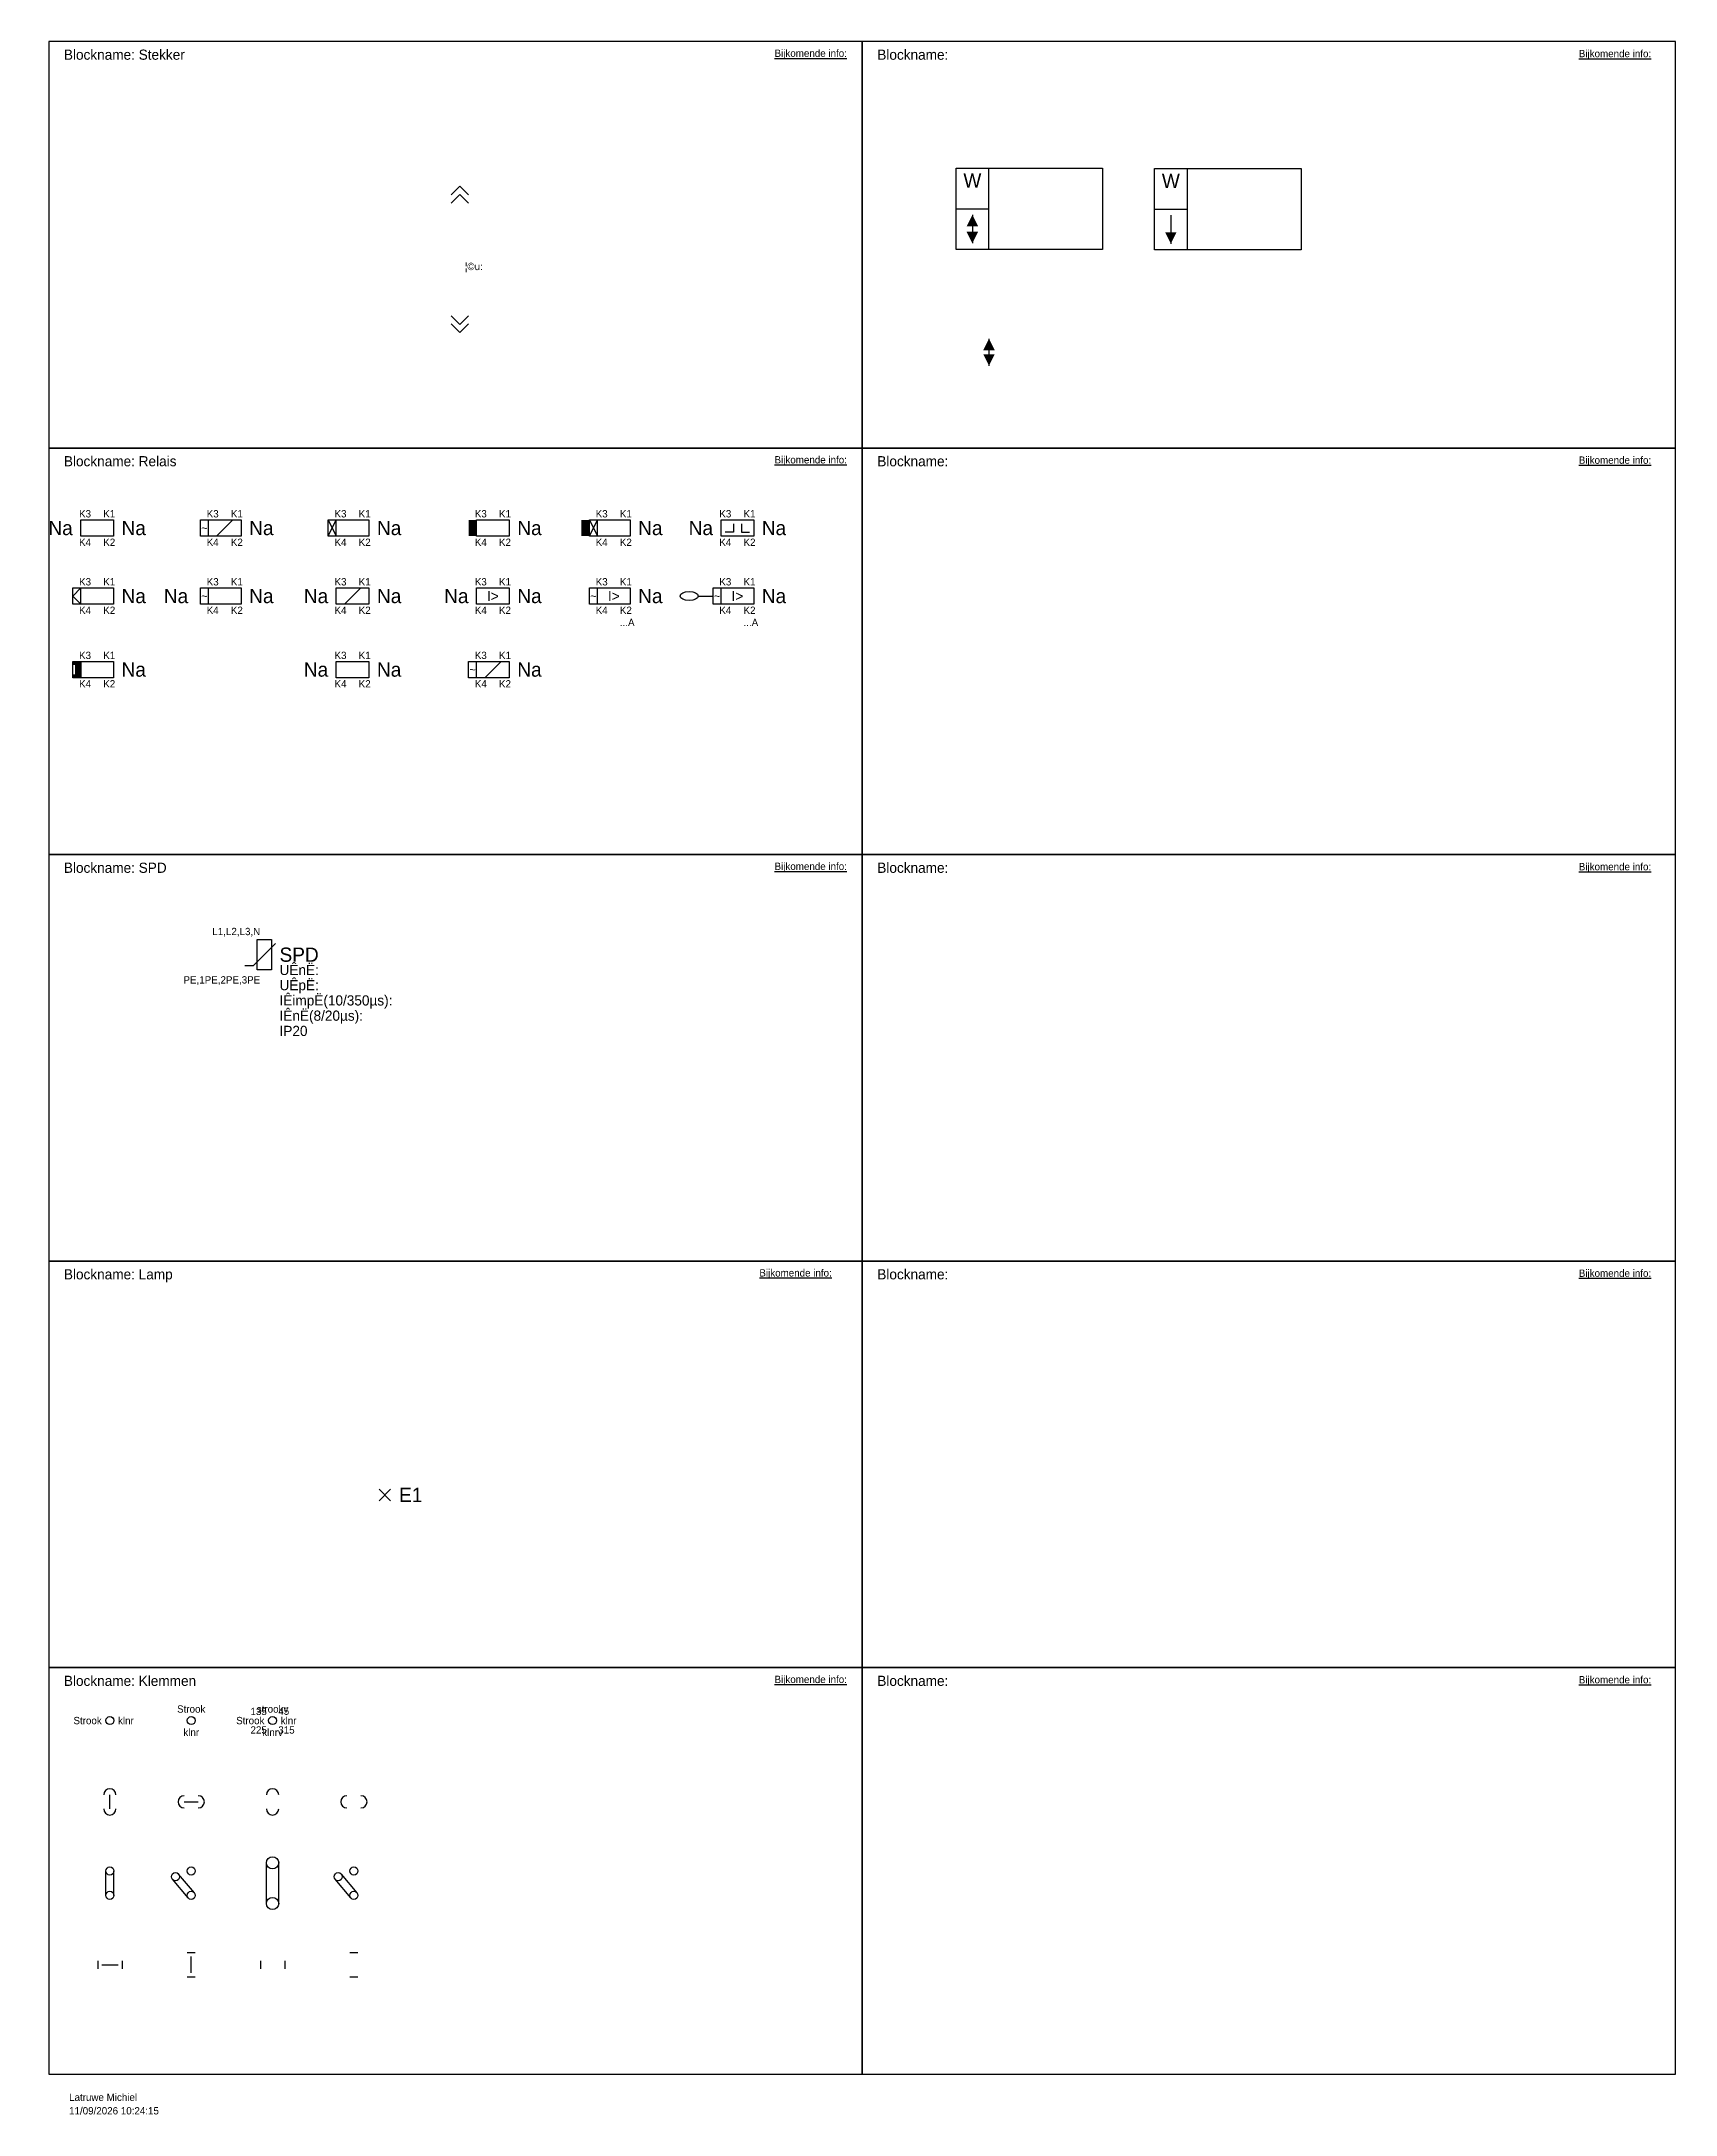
# Model space of a CAD drawing. Header units: millimetres. Extents: x -7152 to 5843, y -5056 to 10205.
# Drawn here: x -2 to 400, y -10 to 500 of the extents above; entities that cross this region are included whole.
import ezdxf
from ezdxf.enums import TextEntityAlignment as Align

# ---------------------------------------------------------------- set-up
doc = ezdxf.new("R2010")
doc.units = ezdxf.units.MM
doc.layers.add('35', color=2, linetype='Continuous')
doc.layers.add('BlockSupport', color=93, linetype='Continuous')
doc.styles.add('ISOPLUS', font='isoplus')
doc.styles.get("Standard").update_dxf_attribs({"font": 'isoplus.shx'})

msp = doc.modelspace()

# ---------------------------------------------------------------- texts
at = {"color": 7}
for s, p in [('Blockname: Stekker', (3.742, 498)), ('Blockname: Relais', (3.742, 398)), ('Blockname: SPD', (3.742, 298)), ('Blockname: Lamp', (3.742, 198)), ('Blockname: Klemmen', (3.742, 98))]:
    msp.add_text(s, height=2.5, dxfattribs=at).set_placement(p, align=Align.TOP_LEFT)
at = {"linetype": 'Continuous', "char_height": 1.8, "attachment_point": 3}
for insert in [(196.27, 498), (196.27, 398), (196.27, 298), (192.54, 198), (196.27, 98)]:
    msp.add_mtext_dynamic_manual_height_columns('{\\LBijkomende info:}', width=92.06557, gutter_width=9, heights=[0], dxfattribs=dict(at, insert=insert))

# ---------------------------------------------------------------- blocks, each defined once
blk = doc.blocks.new('*U394')
at = {"color": 0, "linetype": 'Continuous', "lineweight": -2}
blk.add_circle((0, 0), 1, dxfattribs=at)
at = {"color": 1}
blk.add_attdef('STROOK', text='', height=1.8, dxfattribs=at).set_placement((-2, 0), align=Align.MIDDLE_RIGHT)
blk.add_attdef('KLEMNUMMER', text='', height=1.8, dxfattribs=at).set_placement((2, 0), align=Align.MIDDLE_LEFT)
blk = doc.blocks.new('*U395')
at = {"color": 0, "linetype": 'Continuous', "lineweight": -2}
blk.add_circle((0, 0), 1, dxfattribs=at)
at = {"color": 1}
blk.add_attdef('STROOK_V', text='', height=1.8, dxfattribs=at).set_placement((0, 1.4), align=Align.BOTTOM_CENTER)
blk.add_attdef('KLEMNUMMER_V', text='', height=1.8, dxfattribs=at).set_placement((0, -2), align=Align.TOP_CENTER)
blk = doc.blocks.new('*U393')
at = {"color": 0, "linetype": 'Continuous', "lineweight": -2}
blk.add_circle((0, 0), 1, dxfattribs=at)
at = {"color": 1}
blk.add_attdef('STROOK', text='', height=1.8, dxfattribs=at).set_placement((-2, 0), align=Align.MIDDLE_RIGHT)
at = {"color": 1, "linetype": 'Continuous', "ltscale": 15}
blk.add_attdef('KLNR135', text='', height=1.8, dxfattribs=at).set_placement((-1.41, 0.81), align=Align.BOTTOM_RIGHT)
at = {"color": 1}
blk.add_attdef('STROOK_V', text='', height=1.8, dxfattribs=at).set_placement((0, 1.4), align=Align.BOTTOM_CENTER)
at = {"color": 1, "linetype": 'Continuous', "ltscale": 15}
blk.add_attdef('KLNR45', (1.41, 1.41), '', height=1.8, dxfattribs=at)
at = {"color": 1}
blk.add_attdef('KLEMNUMMER', text='', height=1.8, dxfattribs=at).set_placement((2, 0), align=Align.MIDDLE_LEFT)
at = {"color": 1, "linetype": 'Continuous', "ltscale": 15}
blk.add_attdef('KLNR225', text='', height=1.8, dxfattribs=at).set_placement((-1.41, -1.41), align=Align.TOP_RIGHT)
at = {"color": 1}
blk.add_attdef('KLEMNUMMER_V', text='', height=1.8, dxfattribs=at).set_placement((0, -2), align=Align.TOP_CENTER)
at = {"color": 1, "linetype": 'Continuous', "ltscale": 15}
blk.add_attdef('KLNR315', text='', height=1.8, dxfattribs=at).set_placement((1.41, -1.41), align=Align.TOP_LEFT)
blk = doc.blocks.new('*U396')
at = {"linetype": 'Continuous'}
blk.add_line((0, -1.738), (0, 1.738), dxfattribs=at)
at = {"color": 0}
for centre, start, end in [((0, 1.738), 0, 180), ((0, -1.738), 180, 0)]:
    blk.add_arc(centre, 1.5, start, end, dxfattribs=at)
blk.add_attdef('BK_L', text='', height=2.5, dxfattribs=at).set_placement((-2.5, 0), align=Align.MIDDLE_RIGHT)
blk.add_attdef('BK_R', text='', height=2.5, dxfattribs=at).set_placement((2.5, 0), align=Align.MIDDLE_LEFT)
blk = doc.blocks.new('*U397')
at = {"linetype": 'Continuous'}
blk.add_line((-1.738, 0), (1.738, 0), dxfattribs=at)
at = {"color": 0}
for centre, start, end in [((-1.738, 0), 90, 270), ((1.738, 0), 270, 90)]:
    blk.add_arc(centre, 1.5, start, end, dxfattribs=at)
blk.add_attdef('BKHB', text='', height=2.5, dxfattribs=at).set_placement((0, 1.9), align=Align.BOTTOM_CENTER)
blk.add_attdef('BKHO', text='', height=2.5, dxfattribs=at).set_placement((0, -2.5), align=Align.TOP_CENTER)
blk = doc.blocks.new('*U398')
at = {"color": 0}
for centre, start, end in [((0, 1.738), 0, 180), ((0, -1.738), 180, 0)]:
    blk.add_arc(centre, 1.5, start, end, dxfattribs=at)
blk.add_attdef('BK_L', text='', height=2.5, dxfattribs=at).set_placement((-2.5, 0), align=Align.MIDDLE_RIGHT)
blk.add_attdef('BK_R', text='', height=2.5, dxfattribs=at).set_placement((2.5, 0), align=Align.MIDDLE_LEFT)
blk = doc.blocks.new('*U399')
at = {"color": 0}
for centre, start, end in [((-1.738, 0), 90, 270), ((1.738, 0), 270, 90)]:
    blk.add_arc(centre, 1.5, start, end, dxfattribs=at)
blk.add_attdef('BKOHL', text='', height=2.5, dxfattribs=at).set_placement((-4.238, 0), align=Align.MIDDLE_RIGHT)
blk.add_attdef('BKOHR', text='', height=2.5, dxfattribs=at).set_placement((4.238, 0), align=Align.MIDDLE_LEFT)
blk = doc.blocks.new('*U400')
at = {"color": 0}
for p, q in [((-1, -3), (-1, 3)), ((1, -3), (1, 3))]:
    blk.add_line(p, q, dxfattribs=at)
for centre in [(0, 3), (0, -3)]:
    blk.add_circle(centre, 1, dxfattribs=at)
blk.add_attdef('AOB_LK', text='', height=2.5, dxfattribs=at).set_placement((-2, 0), align=Align.MIDDLE_RIGHT)
at = {"color": 1, "linetype": 'Continuous'}
for tag, p in [('KLNRLBK', (-1.6, 4)), ('KLNRLOK', (-1.6, -4))]:
    blk.add_attdef(tag, text='', height=1.8, dxfattribs=at).set_placement(p, align=Align.MIDDLE_RIGHT)
for tag, p in [('KLNRRBK', (1.6, 4)), ('KLNRROK', (1.6, -4))]:
    blk.add_attdef(tag, text='', height=1.8, dxfattribs=at).set_placement(p, align=Align.MIDDLE_LEFT)
at = {"color": 0}
blk.add_attdef('AOB_RK', text='', height=2.5, dxfattribs=at).set_placement((2, 0), align=Align.MIDDLE_LEFT)
blk = doc.blocks.new('*U401')
at = {"color": 0}
for p, q in [((-0.77, -3.64), (-4.62, 0.95)), ((0.77, -2.36), (-3.09, 2.24))]:
    blk.add_line(p, q, dxfattribs=at)
for centre in [(-3.86, 1.6), (0, 3), (0, -3)]:
    blk.add_circle(centre, 1, dxfattribs=at)
blk.add_attdef('AOB_LKO', text='', height=2.5, dxfattribs=at).set_placement((-5.68, 0), align=Align.MIDDLE_RIGHT)
at = {"color": 1, "linetype": 'Continuous'}
for tag, p in [('KLNRLBK', (-1.6, 4)), ('KLNRLOK', (-1.6, -4))]:
    blk.add_attdef(tag, text='', height=1.8, dxfattribs=at).set_placement(p, align=Align.MIDDLE_RIGHT)
for tag, p in [('KLNRRBK', (1.6, 4)), ('KLNRROK', (1.6, -4))]:
    blk.add_attdef(tag, text='', height=1.8, dxfattribs=at).set_placement(p, align=Align.MIDDLE_LEFT)
at = {"color": 0}
blk.add_attdef('AOB_RK', text='', height=2.5, dxfattribs=at).set_placement((2, 0), align=Align.MIDDLE_LEFT)
blk = doc.blocks.new('*U402')
at = {"color": 0}
for p, q in [((-1.5, -5), (-1.5, 5)), ((1.5, -5), (1.5, 5))]:
    blk.add_line(p, q, dxfattribs=at)
for centre in [(0, 5), (0, -5)]:
    blk.add_circle(centre, 1.5, dxfattribs=at)
at = {"color": 1, "linetype": 'Continuous'}
for tag, p in [('KLNRLBG', (-2.1, 5)), ('KLNRLOG', (-2.1, -5))]:
    blk.add_attdef(tag, text='', height=1.8, dxfattribs=at).set_placement(p, align=Align.MIDDLE_RIGHT)
for tag, p in [('KLNRRBG', (2.1, 5)), ('KLNRROG', (2.1, -5))]:
    blk.add_attdef(tag, text='', height=1.8, dxfattribs=at).set_placement(p, align=Align.MIDDLE_LEFT)
at = {"color": 0}
blk.add_attdef('AOB_LG', text='', height=2.5, dxfattribs=at).set_placement((-2.5, 0), align=Align.MIDDLE_RIGHT)
blk.add_attdef('AOB_RG', text='', height=2.5, dxfattribs=at).set_placement((2.5, 0), align=Align.MIDDLE_LEFT)
blk = doc.blocks.new('*U403')
at = {"color": 0}
for p, q in [((-0.77, -3.64), (-4.62, 0.95)), ((0.77, -2.36), (-3.09, 2.24))]:
    blk.add_line(p, q, dxfattribs=at)
for centre in [(-3.86, 1.6), (0, 3), (0, -3), (0, -3)]:
    blk.add_circle(centre, 1, dxfattribs=at)
at = {"color": 1, "linetype": 'Continuous'}
for tag, p in [('KLNRLBG', (-2.1, 5)), ('KLNRLOG', (-2.1, -5))]:
    blk.add_attdef(tag, text='', height=1.8, dxfattribs=at).set_placement(p, align=Align.MIDDLE_RIGHT)
for tag, p in [('KLNRRBG', (2.1, 5)), ('KLNRROG', (2.1, -5))]:
    blk.add_attdef(tag, text='', height=1.8, dxfattribs=at).set_placement(p, align=Align.MIDDLE_LEFT)
at = {"color": 0}
blk.add_attdef('AOB_LGO', text='', height=2.5, dxfattribs=at).set_placement((-5.68, 0), align=Align.MIDDLE_RIGHT)
blk.add_attdef('AOB_RG', text='', height=2.5, dxfattribs=at).set_placement((2.5, 0), align=Align.MIDDLE_LEFT)
blk = doc.blocks.new('*U418')
at = {"color": 0}
blk.add_lwpolyline([(0, 0), (200, 0), (200, 100), (0, 100)], close=True, dxfattribs=at)
blk.add_text('Blockname:', height=2.5, dxfattribs=at).set_placement((3.74, 98), align=Align.TOP_LEFT)
at = {"color": 0, "linetype": 'Continuous'}
blk.add_text('%%UBijkomende info:', height=1.8, dxfattribs=at).set_placement((176.22, 96.12))
at = {"color": 161, "linetype": 'Continuous', "ltscale": 15, "true_color": 0x8c9ff3}
blk.add_attdef('BLOCKNAME', (22.67, 95.5), '', height=2.5, dxfattribs=at)
blk = doc.blocks.new('*U405')
at = {"color": 0}
for p, q in [((-3, 1), (-3, -1)), ((-2, 0), (2, 0)), ((3, 1), (3, -1))]:
    blk.add_line(p, q, dxfattribs=at)
blk.add_attdef('SHB', text='', height=2.5, dxfattribs=at).set_placement((0.13, 1.5), align=Align.CENTER)
blk.add_attdef('SHO', text='', height=2.5, dxfattribs=at).set_placement((0, -1.5), align=Align.TOP_CENTER)
blk = doc.blocks.new('*U406')
at = {"color": 0}
for p, q in [((-1, 3), (1, 3)), ((0, -2), (0, 2)), ((-1, -3), (1, -3))]:
    blk.add_line(p, q, dxfattribs=at)
blk.add_attdef('SVL', text='', height=2.5, dxfattribs=at).set_placement((-1.5, 0), align=Align.MIDDLE_RIGHT)
blk.add_attdef('SVR', text='', height=2.5, dxfattribs=at).set_placement((1, 0), align=Align.MIDDLE_LEFT)
blk = doc.blocks.new('*U407')
at = {"color": 0}
for p, q in [((-3, 1), (-3, -1)), ((3, 1), (3, -1))]:
    blk.add_line(p, q, dxfattribs=at)
blk.add_attdef('SHB', text='', height=2.5, dxfattribs=at).set_placement((0.13, 1.5), align=Align.CENTER)
blk.add_attdef('SHO', text='', height=2.5, dxfattribs=at).set_placement((0, -1.5), align=Align.TOP_CENTER)
blk = doc.blocks.new('*U408')
at = {"color": 0}
for p, q in [((-1, 3), (1, 3)), ((-1, -3), (1, -3))]:
    blk.add_line(p, q, dxfattribs=at)
blk.add_attdef('SVL', text='', height=2.5, dxfattribs=at).set_placement((-1.5, 0), align=Align.MIDDLE_RIGHT)
blk.add_attdef('SVR', text='', height=2.5, dxfattribs=at).set_placement((1, 0), align=Align.MIDDLE_LEFT)
blk = doc.blocks.new('Versie')
at = {"layer": 'BlockSupport', "linetype": 'Continuous', "ltscale": 15}
for tag, p in [('LASTSAVED', (5.02, -6.58)), ('DATE', (5.02, -9.91)), ('VERSIE', (5.02, -13.24))]:
    blk.add_attdef(tag, p, '', height=1.8, dxfattribs=at)
blk = doc.blocks.new('*U460')
at = {"color": 0}
for p, q in [((-1.41, -1.41), (1.41, 1.41)), ((-1.41, 1.41), (1.41, -1.41))]:
    blk.add_line(p, q, dxfattribs=at)
at = {"color": 2}
blk.add_attdef('NAAML', text='', height=3.5, dxfattribs=at).set_placement((-3.5, 0), align=Align.MIDDLE_RIGHT)
blk.add_attdef('NAAMR', text='', height=3.5, dxfattribs=at).set_placement((3.5, 0), align=Align.MIDDLE_LEFT)
at = {"color": 1}
blk.add_attdef('BIJKOMENDEL', text='', height=1.8, dxfattribs=at).set_placement((-3.5, -4.75), align=Align.RIGHT)
blk.add_attdef('BIJKOMENDER', text='', height=1.8, dxfattribs=at).set_placement((3.5, -3.85), align=Align.MIDDLE_LEFT)
blk = doc.blocks.new('SPD')
at = {"color": 2}
for p, q in [((-1.75, 0), (1.75, 0)), ((-1.75, -7.5), (-1.75, 0)), ((1.75, 0), (1.75, -7.5)), ((1.75, -7.5), (-1.75, -7.5))]:
    blk.add_line(p, q, dxfattribs=at)
for q in [(2.75, -1), (-4.75, -6.5)]:
    blk.add_line((-2.75, -6.5), q)
at = {"color": 7}
for s, p in [('UÊnË:', (3.75, -7.51)), ('UÊpË:', (3.75, -11.26)), ('IÊimpË(10/350µs):', (3.75, -15.01)), ('IÊnË(8/20µs):', (3.75, -18.76)), ('IP20', (3.75, -22.51))]:
    blk.add_text(s, height=2.5, dxfattribs=at).set_placement(p, align=Align.MIDDLE_LEFT)
at = {"color": 1}
for tag, p in [('INGANG', (-1, 1.94)), ('UITGANG', (-1, -9.96))]:
    blk.add_attdef(tag, text='', height=1.8, dxfattribs=at).set_placement(p, align=Align.MIDDLE_RIGHT)
at = {"color": 2}
blk.add_attdef('NAAM', text='', height=3.5, dxfattribs=at).set_placement((3.75, -3.76), align=Align.MIDDLE_LEFT)
at = {"color": 7}
for tag, p in [('UN', (8, -7.51)), ('UP', (8, -11.26)), ('IIMP', (26.4, -15.01)), ('IN', (21.33, -18.76))]:
    blk.add_attdef(tag, text='', height=2.5, dxfattribs=at).set_placement(p, align=Align.MIDDLE_LEFT)
blk = doc.blocks.new('*U353')
at = {"color": 0}
blk.add_lwpolyline([(-4, 0), (4, 0), (4, -4), (-4, -4)], close=True, dxfattribs=at)
at = {"color": 1, "style": 'ISOPLUS'}
for tag, p in [('KLNRLB', (-1.5, 1.5)), ('KLNRLO', (-1.5, -5.5))]:
    blk.add_attdef(tag, text='', height=1.8, dxfattribs=at).set_placement(p, align=Align.MIDDLE_RIGHT)
blk.add_attdef('KLNRRB', (1.5, 0.6), '', height=1.8, dxfattribs=at)
at = {"color": 2, "style": 'ISOPLUS'}
blk.add_attdef('NAAM_LINKS', text='', height=3.5, dxfattribs=at).set_placement((-6, -2), align=Align.MIDDLE_RIGHT)
at = {"color": 1, "style": 'ISOPLUS'}
blk.add_attdef('KLNRRO', text='', height=1.8, dxfattribs=at).set_placement((1.5, -4.6), align=Align.TOP_LEFT)
at = {"color": 2, "style": 'ISOPLUS'}
blk.add_attdef('NAAM_RECHTS', text='', height=3.5, dxfattribs=at).set_placement((6, -2), align=Align.MIDDLE_LEFT)
blk = doc.blocks.new('*U354')
at = {"linetype": 'Continuous'}
blk.add_line((-2, -4), (2, 0), dxfattribs=at)
at = {"color": 0, "lineweight": -2}
blk.add_lwpolyline([(-4, -4), (-6, -4), (-6, 0), (-4, 0)], dxfattribs=at)
at = {"color": 0}
blk.add_lwpolyline([(-4, 0), (4, 0), (4, -4), (-4, -4)], close=True, dxfattribs=at)
at = {"color": 1, "lineweight": -2, "style": 'ISOPLUS'}
blk.add_text('~', height=2, dxfattribs=at).set_placement((-5, -2), align=Align.MIDDLE)
at = {"color": 1, "style": 'ISOPLUS'}
for tag, p in [('KLNRLB', (-1.5, 1.5)), ('KLNRLO', (-1.5, -5.5))]:
    blk.add_attdef(tag, text='', height=1.8, dxfattribs=at).set_placement(p, align=Align.MIDDLE_RIGHT)
blk.add_attdef('KLNRRB', (1.5, 0.6), '', height=1.8, dxfattribs=at)
at = {"color": 2}
blk.add_attdef('NAAM_LINKS_', text='', height=3.5, dxfattribs=at).set_placement((-9, -2), align=Align.MIDDLE_RIGHT)
at = {"color": 1, "style": 'ISOPLUS'}
blk.add_attdef('KLNRRO', text='', height=1.8, dxfattribs=at).set_placement((1.5, -4.6), align=Align.TOP_LEFT)
at = {"color": 2, "style": 'ISOPLUS'}
blk.add_attdef('NAAM_RECHTS', text='', height=3.5, dxfattribs=at).set_placement((6, -2), align=Align.MIDDLE_LEFT)
blk = doc.blocks.new('*U355')
at = {"color": 1, "lineweight": -2}
for p, q in [((-6, 0), (-4, -4)), ((-6, -4), (-4, 0))]:
    blk.add_line(p, q, dxfattribs=at)
at = {"color": 0, "lineweight": -2}
blk.add_lwpolyline([(-4, -4), (-6, -4), (-6, 0), (-4, 0)], dxfattribs=at)
at = {"color": 0}
blk.add_lwpolyline([(-4, 0), (4, 0), (4, -4), (-4, -4)], close=True, dxfattribs=at)
at = {"color": 1, "style": 'ISOPLUS'}
for tag, p in [('KLNRLB', (-1.5, 1.5)), ('KLNRLO', (-1.5, -5.5))]:
    blk.add_attdef(tag, text='', height=1.8, dxfattribs=at).set_placement(p, align=Align.MIDDLE_RIGHT)
blk.add_attdef('KLNRRB', (1.5, 0.6), '', height=1.8, dxfattribs=at)
at = {"color": 2}
blk.add_attdef('NAAM_LINKS_', text='', height=3.5, dxfattribs=at).set_placement((-9, -2), align=Align.MIDDLE_RIGHT)
at = {"color": 1, "style": 'ISOPLUS'}
blk.add_attdef('KLNRRO', text='', height=1.8, dxfattribs=at).set_placement((1.5, -4.6), align=Align.TOP_LEFT)
at = {"color": 2, "style": 'ISOPLUS'}
blk.add_attdef('NAAM_RECHTS', text='', height=3.5, dxfattribs=at).set_placement((6, -2), align=Align.MIDDLE_LEFT)
blk = doc.blocks.new('*U356')
at = {"color": 0}
blk.add_lwpolyline([(-4, 0), (4, 0), (4, -4), (-4, -4)], close=True, dxfattribs=at)
at = {"color": 7}
blk.add_solid([(-6, 0), (-4, 0), (-6, -4), (-4, -4)], dxfattribs=at)
at = {"color": 1, "style": 'ISOPLUS'}
for tag, p in [('KLNRLB', (-1.5, 1.5)), ('KLNRLO', (-1.5, -5.5))]:
    blk.add_attdef(tag, text='', height=1.8, dxfattribs=at).set_placement(p, align=Align.MIDDLE_RIGHT)
blk.add_attdef('KLNRRB', (1.5, 0.6), '', height=1.8, dxfattribs=at)
at = {"color": 2}
blk.add_attdef('NAAM_LINKS_', text='', height=3.5, dxfattribs=at).set_placement((-9, -2), align=Align.MIDDLE_RIGHT)
at = {"color": 1, "style": 'ISOPLUS'}
blk.add_attdef('KLNRRO', text='', height=1.8, dxfattribs=at).set_placement((1.5, -4.6), align=Align.TOP_LEFT)
at = {"color": 2, "style": 'ISOPLUS'}
blk.add_attdef('NAAM_RECHTS', text='', height=3.5, dxfattribs=at).set_placement((6, -2), align=Align.MIDDLE_LEFT)
at = {"color": 1}
blk.add_attdef('VERTRAGING', text='', height=1.8, dxfattribs=at).set_placement((1.5, -7.6), align=Align.TOP_LEFT)
blk = doc.blocks.new('*U357')
at = {"color": 1, "lineweight": -2}
for p, q in [((-6, 0), (-4, -4)), ((-6, -4), (-4, 0))]:
    blk.add_line(p, q, dxfattribs=at)
at = {"color": 0, "lineweight": -2}
blk.add_lwpolyline([(-4, -4), (-6, -4), (-6, 0), (-4, 0)], dxfattribs=at)
at = {"color": 0}
blk.add_lwpolyline([(-4, 0), (4, 0), (4, -4), (-4, -4)], close=True, dxfattribs=at)
at = {"color": 7}
blk.add_solid([(-8, 0), (-6, 0), (-8, -4), (-6, -4)], dxfattribs=at)
at = {"color": 1, "style": 'ISOPLUS'}
for tag, p in [('KLNRLB', (-1.5, 1.5)), ('KLNRLO', (-1.5, -5.5))]:
    blk.add_attdef(tag, text='', height=1.8, dxfattribs=at).set_placement(p, align=Align.MIDDLE_RIGHT)
blk.add_attdef('KLNRRB', (1.5, 0.6), '', height=1.8, dxfattribs=at)
at = {"color": 2}
blk.add_attdef('NAAM_LINKS_', text='', height=3.5, dxfattribs=at).set_placement((-9, -2), align=Align.MIDDLE_RIGHT)
at = {"color": 1, "style": 'ISOPLUS'}
blk.add_attdef('KLNRRO', text='', height=1.8, dxfattribs=at).set_placement((1.5, -4.6), align=Align.TOP_LEFT)
at = {"color": 2, "style": 'ISOPLUS'}
blk.add_attdef('NAAM_RECHTS', text='', height=3.5, dxfattribs=at).set_placement((6, -2), align=Align.MIDDLE_LEFT)
at = {"color": 1}
blk.add_attdef('VERTRAGING', text='', height=1.8, dxfattribs=at).set_placement((1.5, -7.6), align=Align.TOP_LEFT)
blk = doc.blocks.new('*U358')
at = {"color": 0}
blk.add_lwpolyline([(-4, 0), (4, 0), (4, -4), (-4, -4)], close=True, dxfattribs=at)
at = {"color": 1}
for points in [[(-1, -1), (-1, -3), (-3, -3)], [(1, -1), (1, -3), (3, -3)]]:
    blk.add_lwpolyline(points, dxfattribs=at)
at = {"color": 1, "style": 'ISOPLUS'}
for tag, p in [('KLNRLB', (-1.5, 1.5)), ('KLNRLO', (-1.5, -5.5))]:
    blk.add_attdef(tag, text='', height=1.8, dxfattribs=at).set_placement(p, align=Align.MIDDLE_RIGHT)
blk.add_attdef('KLNRRB', (1.5, 0.6), '', height=1.8, dxfattribs=at)
at = {"color": 2, "style": 'ISOPLUS'}
blk.add_attdef('NAAM_LINKS', text='', height=3.5, dxfattribs=at).set_placement((-6, -2), align=Align.MIDDLE_RIGHT)
at = {"color": 1, "style": 'ISOPLUS'}
blk.add_attdef('KLNRRO', text='', height=1.8, dxfattribs=at).set_placement((1.5, -4.6), align=Align.TOP_LEFT)
at = {"color": 2, "style": 'ISOPLUS'}
blk.add_attdef('NAAM_RECHTS', text='', height=3.5, dxfattribs=at).set_placement((6, -2), align=Align.MIDDLE_LEFT)
blk = doc.blocks.new('*U359')
at = {"color": 0, "lineweight": -2}
blk.add_lwpolyline([(-4, -4), (-6, -4), (-6, 0), (-4, 0)], dxfattribs=at)
at = {"color": 1, "lineweight": -2}
blk.add_lwpolyline([(-4, 0), (-6, -2), (-4, -4)], dxfattribs=at)
at = {"color": 0}
blk.add_lwpolyline([(-4, 0), (4, 0), (4, -4), (-4, -4)], close=True, dxfattribs=at)
at = {"color": 1, "style": 'ISOPLUS'}
for tag, p in [('KLNRLB', (-1.5, 1.5)), ('KLNRLO', (-1.5, -5.5))]:
    blk.add_attdef(tag, text='', height=1.8, dxfattribs=at).set_placement(p, align=Align.MIDDLE_RIGHT)
blk.add_attdef('KLNRRB', (1.5, 0.6), '', height=1.8, dxfattribs=at)
at = {"color": 2}
blk.add_attdef('NAAM_LINKS_', text='', height=3.5, dxfattribs=at).set_placement((-9, -2), align=Align.MIDDLE_RIGHT)
at = {"color": 1, "style": 'ISOPLUS'}
blk.add_attdef('KLNRRO', text='', height=1.8, dxfattribs=at).set_placement((1.5, -4.6), align=Align.TOP_LEFT)
at = {"color": 2, "style": 'ISOPLUS'}
blk.add_attdef('NAAM_RECHTS', text='', height=3.5, dxfattribs=at).set_placement((6, -2), align=Align.MIDDLE_LEFT)
blk = doc.blocks.new('*U360')
at = {"color": 0, "lineweight": -2}
blk.add_lwpolyline([(-4, -4), (-6, -4), (-6, 0), (-4, 0)], dxfattribs=at)
at = {"color": 0}
blk.add_lwpolyline([(-4, 0), (4, 0), (4, -4), (-4, -4)], close=True, dxfattribs=at)
at = {"color": 1, "lineweight": -2, "style": 'ISOPLUS'}
blk.add_text('~', height=2, dxfattribs=at).set_placement((-5, -2), align=Align.MIDDLE)
at = {"color": 1, "style": 'ISOPLUS'}
for tag, p in [('KLNRLB', (-1.5, 1.5)), ('KLNRLO', (-1.5, -5.5))]:
    blk.add_attdef(tag, text='', height=1.8, dxfattribs=at).set_placement(p, align=Align.MIDDLE_RIGHT)
blk.add_attdef('KLNRRB', (1.5, 0.6), '', height=1.8, dxfattribs=at)
at = {"color": 2}
blk.add_attdef('NAAM_LINKS_', text='', height=3.5, dxfattribs=at).set_placement((-9, -2), align=Align.MIDDLE_RIGHT)
at = {"color": 1, "style": 'ISOPLUS'}
blk.add_attdef('KLNRRO', text='', height=1.8, dxfattribs=at).set_placement((1.5, -4.6), align=Align.TOP_LEFT)
at = {"color": 2, "style": 'ISOPLUS'}
blk.add_attdef('NAAM_RECHTS', text='', height=3.5, dxfattribs=at).set_placement((6, -2), align=Align.MIDDLE_LEFT)
blk = doc.blocks.new('*U361')
at = {"color": 0}
blk.add_line((-2, -4), (2, 0), dxfattribs=at)
blk.add_lwpolyline([(-4, 0), (4, 0), (4, -4), (-4, -4)], close=True, dxfattribs=at)
at = {"color": 1, "style": 'ISOPLUS'}
for tag, p in [('KLNRLB', (-1.5, 1.5)), ('KLNRLO', (-1.5, -5.5))]:
    blk.add_attdef(tag, text='', height=1.8, dxfattribs=at).set_placement(p, align=Align.MIDDLE_RIGHT)
blk.add_attdef('KLNRRB', (1.5, 0.6), '', height=1.8, dxfattribs=at)
at = {"color": 2, "style": 'ISOPLUS'}
blk.add_attdef('NAAM_LINKS', text='', height=3.5, dxfattribs=at).set_placement((-6, -2), align=Align.MIDDLE_RIGHT)
at = {"color": 1, "style": 'ISOPLUS'}
blk.add_attdef('KLNRRO', text='', height=1.8, dxfattribs=at).set_placement((1.5, -4.6), align=Align.TOP_LEFT)
at = {"color": 2, "style": 'ISOPLUS'}
blk.add_attdef('NAAM_RECHTS', text='', height=3.5, dxfattribs=at).set_placement((6, -2), align=Align.MIDDLE_LEFT)
blk = doc.blocks.new('*U362')
at = {"color": 0}
blk.add_lwpolyline([(-4, 0), (4, 0), (4, -4), (-4, -4)], close=True, dxfattribs=at)
at = {"color": 1, "style": 'ISOPLUS'}
for tag, p in [('KLNRLB', (-1.5, 1.5)), ('KLNRLO', (-1.5, -5.5))]:
    blk.add_attdef(tag, text='', height=1.8, dxfattribs=at).set_placement(p, align=Align.MIDDLE_RIGHT)
blk.add_attdef('KLNRRB', (1.5, 0.6), '', height=1.8, dxfattribs=at)
at = {"color": 2, "style": 'ISOPLUS'}
blk.add_attdef('NAAM_LINKS', text='', height=3.5, dxfattribs=at).set_placement((-6, -2), align=Align.MIDDLE_RIGHT)
blk.add_attdef('MEET', text='', height=2.5).set_placement((0, -2), align=Align.MIDDLE_CENTER)
at = {"color": 1, "style": 'ISOPLUS'}
blk.add_attdef('KLNRRO', text='', height=1.8, dxfattribs=at).set_placement((1.5, -4.6), align=Align.TOP_LEFT)
at = {"color": 2, "style": 'ISOPLUS'}
blk.add_attdef('NAAM_RECHTS', text='', height=3.5, dxfattribs=at).set_placement((6, -2), align=Align.MIDDLE_LEFT)
blk = doc.blocks.new('*U363')
at = {"color": 0, "lineweight": -2}
blk.add_lwpolyline([(-4, -4), (-6, -4), (-6, 0), (-4, 0)], dxfattribs=at)
at = {"color": 0}
blk.add_lwpolyline([(-4, 0), (4, 0), (4, -4), (-4, -4)], close=True, dxfattribs=at)
at = {"color": 1, "lineweight": -2, "style": 'ISOPLUS'}
blk.add_text('~', height=2, dxfattribs=at).set_placement((-5, -2), align=Align.MIDDLE)
at = {"color": 1, "style": 'ISOPLUS'}
for tag, p in [('KLNRLB', (-1.5, 1.5)), ('KLNRLO', (-1.5, -5.5))]:
    blk.add_attdef(tag, text='', height=1.8, dxfattribs=at).set_placement(p, align=Align.MIDDLE_RIGHT)
blk.add_attdef('KLNRRB', (1.5, 0.6), '', height=1.8, dxfattribs=at)
at = {"color": 2}
blk.add_attdef('NAAM_LINKS_', text='', height=3.5, dxfattribs=at).set_placement((-9, -2), align=Align.MIDDLE_RIGHT)
blk.add_attdef('MEET', text='', height=2.5).set_placement((0, -2), align=Align.MIDDLE_CENTER)
at = {"color": 1, "style": 'ISOPLUS'}
blk.add_attdef('KLNRRO', text='', height=1.8, dxfattribs=at).set_placement((1.5, -4.6), align=Align.TOP_LEFT)
at = {"color": 2, "style": 'ISOPLUS'}
blk.add_attdef('NAAM_RECHTS', text='', height=3.5, dxfattribs=at).set_placement((6, -2), align=Align.MIDDLE_LEFT)
at = {"color": 1}
blk.add_attdef('WAARDE', text='', height=1.8, dxfattribs=at).set_placement((1.5, -7.6), align=Align.TOP_LEFT)
blk = doc.blocks.new('*U364')
at = {"color": 1, "linetype": 'Continuous'}
blk.add_line((-9.61, -2), (-6, -2), dxfattribs=at)
at = {"color": 0, "lineweight": -2}
blk.add_lwpolyline([(-4, -4), (-6, -4), (-6, 0), (-4, 0)], dxfattribs=at)
at = {"color": 0}
blk.add_lwpolyline([(-4, 0), (4, 0), (4, -4), (-4, -4)], close=True, dxfattribs=at)
at = {"color": 1, "linetype": 'Continuous'}
blk.add_ellipse((-11.86, -2), major_axis=(2.25, 0), ratio=0.5, dxfattribs=at)
at = {"color": 1, "lineweight": -2, "style": 'ISOPLUS'}
blk.add_text('~', height=2, dxfattribs=at).set_placement((-5, -2), align=Align.MIDDLE)
at = {"color": 1, "style": 'ISOPLUS'}
for tag, p in [('KLNRLB', (-1.5, 1.5)), ('KLNRLO', (-1.5, -5.5))]:
    blk.add_attdef(tag, text='', height=1.8, dxfattribs=at).set_placement(p, align=Align.MIDDLE_RIGHT)
blk.add_attdef('KLNRRB', (1.5, 0.6), '', height=1.8, dxfattribs=at)
blk.add_attdef('MEET', text='', height=2.5).set_placement((0, -2), align=Align.MIDDLE_CENTER)
blk.add_attdef('KLNRRO', text='', height=1.8, dxfattribs=at).set_placement((1.5, -4.6), align=Align.TOP_LEFT)
at = {"color": 2, "style": 'ISOPLUS'}
blk.add_attdef('NAAM_RECHTS', text='', height=3.5, dxfattribs=at).set_placement((6, -2), align=Align.MIDDLE_LEFT)
at = {"color": 1}
blk.add_attdef('WAARDE', text='', height=1.8, dxfattribs=at).set_placement((1.5, -7.6), align=Align.TOP_LEFT)
blk = doc.blocks.new('*U365')
h = blk.add_hatch(color=7)
h.dxf.hatch_style = 1
h.paths.add_polyline_path([(-6, -0.75), (-6, 0), (-4, 0), (-4, -4), (-6, -4), (-6, -3.25), (-5.25, -3.25), (-5.25, -0.75)])
at = {"color": 0, "lineweight": -2}
blk.add_lwpolyline([(-4, -4), (-6, -4), (-6, 0), (-4, 0)], dxfattribs=at)
at = {"color": 7}
blk.add_lwpolyline([(-6, 0), (-4, 0), (-4, -4), (-6, -4)], close=True, dxfattribs=at)
at = {"color": 0}
blk.add_lwpolyline([(-4, 0), (4, 0), (4, -4), (-4, -4)], close=True, dxfattribs=at)
at = {"color": 7}
blk.add_lwpolyline([(-6, -3.25), (-5.25, -3.25), (-5.25, -0.75), (-6, -0.75)], dxfattribs=at)
at = {"color": 1, "style": 'ISOPLUS'}
for tag, p in [('KLNRLB', (-1.5, 1.5)), ('KLNRLO', (-1.5, -5.5))]:
    blk.add_attdef(tag, text='', height=1.8, dxfattribs=at).set_placement(p, align=Align.MIDDLE_RIGHT)
blk.add_attdef('KLNRRB', (1.5, 0.6), '', height=1.8, dxfattribs=at)
at = {"color": 2}
blk.add_attdef('NAAM_LINKS_', text='', height=3.5, dxfattribs=at).set_placement((-9, -2), align=Align.MIDDLE_RIGHT)
at = {"color": 1, "style": 'ISOPLUS'}
blk.add_attdef('KLNRRO', text='', height=1.8, dxfattribs=at).set_placement((1.5, -4.6), align=Align.TOP_LEFT)
at = {"color": 2, "style": 'ISOPLUS'}
blk.add_attdef('NAAM_RECHTS', text='', height=3.5, dxfattribs=at).set_placement((6, -2), align=Align.MIDDLE_LEFT)
blk = doc.blocks.new('*U366')
at = {"color": 0}
blk.add_lwpolyline([(-4, 0), (4, 0), (4, -4), (-4, -4)], close=True, dxfattribs=at)
at = {"color": 1, "style": 'ISOPLUS'}
for tag, p in [('KLNRLB', (-1.5, 1.5)), ('KLNRLO', (-1.5, -5.5))]:
    blk.add_attdef(tag, text='', height=1.8, dxfattribs=at).set_placement(p, align=Align.MIDDLE_RIGHT)
blk.add_attdef('KLNRRB', (1.5, 0.6), '', height=1.8, dxfattribs=at)
at = {"color": 2, "style": 'ISOPLUS'}
blk.add_attdef('NAAM_LINKS', text='', height=3.5, dxfattribs=at).set_placement((-6, -2), align=Align.MIDDLE_RIGHT)
at = {"color": 1, "style": 'ISOPLUS'}
blk.add_attdef('KLNRRO', text='', height=1.8, dxfattribs=at).set_placement((1.5, -4.6), align=Align.TOP_LEFT)
at = {"color": 2, "style": 'ISOPLUS'}
blk.add_attdef('NAAM_RECHTS', text='', height=3.5, dxfattribs=at).set_placement((6, -2), align=Align.MIDDLE_LEFT)
blk = doc.blocks.new('*U367')
at = {"linetype": 'Continuous'}
blk.add_line((-2, -4), (2, 0), dxfattribs=at)
at = {"color": 0, "lineweight": -2}
blk.add_lwpolyline([(-4, -4), (-6, -4), (-6, 0), (-4, 0)], dxfattribs=at)
at = {"color": 0}
blk.add_lwpolyline([(-4, 0), (4, 0), (4, -4), (-4, -4)], close=True, dxfattribs=at)
at = {"color": 1, "lineweight": -2, "style": 'ISOPLUS'}
blk.add_text('~', height=2, dxfattribs=at).set_placement((-5, -2), align=Align.MIDDLE)
at = {"color": 1, "style": 'ISOPLUS'}
for tag, p in [('KLNRLB', (-1.5, 1.5)), ('KLNRLO', (-1.5, -5.5))]:
    blk.add_attdef(tag, text='', height=1.8, dxfattribs=at).set_placement(p, align=Align.MIDDLE_RIGHT)
blk.add_attdef('KLNRRB', (1.5, 0.6), '', height=1.8, dxfattribs=at)
at = {"color": 2}
blk.add_attdef('NAAM_LINKS_', text='', height=3.5, dxfattribs=at).set_placement((-9, -2), align=Align.MIDDLE_RIGHT)
at = {"color": 1, "style": 'ISOPLUS'}
blk.add_attdef('KLNRRO', text='', height=1.8, dxfattribs=at).set_placement((1.5, -4.6), align=Align.TOP_LEFT)
at = {"color": 2, "style": 'ISOPLUS'}
blk.add_attdef('NAAM_RECHTS', text='', height=3.5, dxfattribs=at).set_placement((6, -2), align=Align.MIDDLE_LEFT)
blk = doc.blocks.new('*U473')
at = {"color": 1, "linetype": 'Continuous'}
for points in [[(-2.12, 17.5), (0, 19.63), (2.12, 17.5)], [(-2.12, 15.5), (0, 17.63), (2.12, 15.5)], [(-2.12, -12.25), (0, -14.37), (2.12, -12.25)], [(-2.12, -14.25), (0, -16.37), (2.12, -14.25)]]:
    blk.add_lwpolyline(points, dxfattribs=at)
at = {"color": 1, "style": 'ISOPLUS'}
blk.add_text('¦©u:', height=1.8, dxfattribs=at).set_placement((5.65, -0.11), align=Align.MIDDLE_RIGHT)
at = {"color": 2, "linetype": 'Continuous', "style": 'ISOPLUS'}
blk.add_attdef('VOETNAAM', text='', height=3.5, dxfattribs=at).set_placement((2.5, 3.99), align=Align.MIDDLE_LEFT)
at = {"color": 1, "linetype": 'Continuous', "style": 'ISOPLUS'}
blk.add_attdef('IU', (6.65, -1.01), '', height=1.8, dxfattribs=at)
blk = doc.blocks.new('*U461')
at = {"color": 253, "linetype": 'Continuous'}
blk.add_line((-14, -11.5), (-14, -18.5), dxfattribs=at)
blk.add_lwpolyline([(0, 0), (18, 0), (18, -20), (-18, -20), (-18, 0), (0, 0)], dxfattribs=at)
for points in [[(-14, -11.5, 0, 2.85, 0), (-14, -14.34, 0, 0, 0)], [(-14, -18.5, 0, 2.85, 0), (-14, -15.65, 0, 0, 0)]]:
    blk.add_lwpolyline(points, format="xyseb", dxfattribs=at)
at = {"layer": '35', "color": 253}
for p, q in [((-10, 0), (-10, -20)), ((-18, -10), (-10, -10))]:
    blk.add_line(p, q, dxfattribs=at)
at = {"color": 253, "linetype": 'Continuous', "style": 'ISOPLUS'}
for tag, p in [('KABEL', (4, -3.86)), ('LIJN1', (4, -7.42)), ('LIJN2', (4, -10.99)), ('LIJN3', (4, -15.04)), ('LIJN4', (4, -18.79)), ('BIJKOMENDEINFORMATIE', (-0.09, -26.27)), ('SPANNING', (0, -23.27))]:
    blk.add_attdef(tag, text='', height=2, dxfattribs=at).set_placement(p, align=Align.CENTER)
at = {"color": 253, "linetype": 'Continuous', "width": 0.8}
blk.add_attdef('NUM', text='', height=2.5, dxfattribs=at).set_placement((-14, -8.57), align=Align.CENTER)
at = {"layer": '35', "color": 253}
blk.add_text('W', height=3.5, dxfattribs=at).set_placement((-14, -4.79), align=Align.CENTER)
blk = doc.blocks.new('*U458')
at = {"linetype": 'Continuous'}
blk.add_line((-14, -11.5), (-14, -18.5), dxfattribs=at)
blk.add_lwpolyline([(0, 0), (18, 0), (18, -20), (-18, -20), (-18, 0), (0, 0)], dxfattribs=at)
blk.add_lwpolyline([(-14, -18.5, 0, 2.85, 0), (-14, -15.65, 0, 0, 0)], format="xyseb", dxfattribs=at)
at = {"layer": '35', "color": 7}
for p, q in [((-10, 0), (-10, -20)), ((-18, -10), (-10, -10))]:
    blk.add_line(p, q, dxfattribs=at)
at = {"color": 7, "linetype": 'Continuous', "style": 'ISOPLUS'}
for tag, p in [('KABEL', (4, -3.86)), ('LIJN1', (4, -7.42)), ('LIJN2', (4, -10.99)), ('LIJN3', (4, -15.04)), ('LIJN4', (4, -18.79)), ('BIJKOMENDEINFORMATIE', (-0.09, -26.27)), ('SPANNING', (0, -23.27))]:
    blk.add_attdef(tag, text='', height=2, dxfattribs=at).set_placement(p, align=Align.CENTER)
at = {"linetype": 'Continuous', "width": 0.8}
blk.add_attdef('NUM', text='', height=2.5, dxfattribs=at).set_placement((-14, -8.57), align=Align.CENTER)
at = {"layer": '35'}
blk.add_text('W', height=3.5, dxfattribs=at).set_placement((-14, -4.79), align=Align.CENTER)
blk = doc.blocks.new('*U248')
at = {"linetype": 'Continuous'}
blk.add_line((-13.3, -10.92), (-13.3, -17.58), dxfattribs=at)
for points in [[(-13.3, -10.92, 0, 2.85, 0), (-13.3, -13.77, 0, 0, 0)], [(-13.3, -17.58, 0, 2.85, 0), (-13.3, -14.73, 0, 0, 0)]]:
    blk.add_lwpolyline(points, format="xyseb", dxfattribs=at)

# ---------------------------------------------------------------- linework, layer by layer
at = {"color": 110, "linetype": 'Continuous'}
for points in [[(0, 400), (200, 400), (200, 500), (0, 500)], [(0, 300), (200, 300), (200, 400), (0, 400)], [(0, 200), (200, 200), (200, 300), (0, 300)], [(0, 100), (200, 100), (200, 200), (0, 200)], [(0, 0), (200, 0), (200, 100), (0, 100)]]:
    msp.add_lwpolyline(points, close=True, dxfattribs=at)

# ---------------------------------------------------------------- block references
at = {"color": 160, "linetype": 'Continuous'}
for p in [(200, 400), (200, 300), (200, 200), (200, 100), (200, 0)]:
    msp.add_blockref('*U418', p, dxfattribs=at)
at = {"linetype": 'Continuous'}
for name, p in [('*U473', (101.087, 444.765)), ('*U461', (241.115, 468.857)), ('*U458', (289.918, 468.74)), ('*U248', (244.501, 437.809)), ('*U396', (15.051, 66.979)), ('*U397', (35.051, 66.979)), ('*U398', (55.051, 66.979)), ('*U399', (75.051, 66.979)), ('*U402', (55.051, 46.979)), ('*U400', (15.051, 46.979)), ('*U401', (35.051, 46.979)), ('*U403', (75.051, 46.979)), ('*U405', (15.051, 26.916)), ('*U406', (35.051, 26.916)), ('*U407', (55.051, 26.916)), ('*U408', (75.051, 26.916))]:
    msp.add_blockref(name, p, dxfattribs=at)
for name, p, values in [('*U353', (11.921, 382.319), {'NAAM_RECHTS': 'Na', 'NAAM_LINKS': 'Na', 'KLNRRB': 'K1', 'KLNRRO': 'K2', 'KLNRLB': 'K3', 'KLNRLO': 'K4'}), ('*U354', (43.3, 382.319), {'NAAM_RECHTS': 'Na', 'KLNRRB': 'K1', 'KLNRRO': 'K2', 'KLNRLB': 'K3', 'KLNRLO': 'K4'}), ('*U355', (74.726, 382.319), {'NAAM_RECHTS': 'Na', 'KLNRRB': 'K1', 'KLNRRO': 'K2', 'KLNRLB': 'K3', 'KLNRLO': 'K4'}), ('*U356', (109.226, 382.319), {'NAAM_RECHTS': 'Na', 'KLNRRB': 'K1', 'KLNRRO': 'K2', 'KLNRLB': 'K3', 'KLNRLO': 'K4'}), ('*U357', (138.944, 382.319), {'NAAM_RECHTS': 'Na', 'KLNRRB': 'K1', 'KLNRRO': 'K2', 'KLNRLB': 'K3', 'KLNRLO': 'K4'}), ('*U358', (169.345, 382.319), {'NAAM_RECHTS': 'Na', 'NAAM_LINKS': 'Na', 'KLNRRB': 'K1', 'KLNRRO': 'K2', 'KLNRLB': 'K3', 'KLNRLO': 'K4'}), ('*U359', (11.921, 365.59), {'NAAM_RECHTS': 'Na', 'KLNRRB': 'K1', 'KLNRRO': 'K2', 'KLNRLB': 'K3', 'KLNRLO': 'K4'}), ('*U360', (43.3, 365.59), {'NAAM_RECHTS': 'Na', 'NAAM_LINKS_': 'Na', 'KLNRRB': 'K1', 'KLNRRO': 'K2', 'KLNRLB': 'K3', 'KLNRLO': 'K4'}), ('*U361', (74.726, 365.59), {'NAAM_RECHTS': 'Na', 'NAAM_LINKS': 'Na', 'KLNRRB': 'K1', 'KLNRRO': 'K2', 'KLNRLB': 'K3', 'KLNRLO': 'K4'}), ('*U362', (109.226, 365.59), {'NAAM_RECHTS': 'Na', 'NAAM_LINKS': 'Na', 'KLNRRB': 'K1', 'KLNRRO': 'K2', 'KLNRLB': 'K3', 'KLNRLO': 'K4', 'MEET': 'I>'}), ('*U363', (138.944, 365.59), {'NAAM_RECHTS': 'Na', 'KLNRRB': 'K1', 'KLNRRO': 'K2', 'KLNRLB': 'K3', 'KLNRLO': 'K4', 'MEET': 'I>', 'WAARDE': '...A'}), ('*U364', (169.345, 365.59), {'NAAM_RECHTS': 'Na', 'KLNRRB': 'K1', 'KLNRRO': 'K2', 'KLNRLB': 'K3', 'KLNRLO': 'K4', 'MEET': 'I>', 'WAARDE': '...A'}), ('*U365', (11.921, 347.494), {'NAAM_RECHTS': 'Na', 'KLNRRB': 'K1', 'KLNRRO': 'K2', 'KLNRLB': 'K3', 'KLNRLO': 'K4'}), ('*U366', (74.726, 347.494), {'NAAM_RECHTS': 'Na', 'NAAM_LINKS': 'Na', 'KLNRRB': 'K1', 'KLNRRO': 'K2', 'KLNRLB': 'K3', 'KLNRLO': 'K4'}), ('*U367', (109.226, 347.494), {'NAAM_RECHTS': 'Na', 'KLNRRB': 'K1', 'KLNRRO': 'K2', 'KLNRLB': 'K3', 'KLNRLO': 'K4'}), ('SPD', (53.016, 279.13), {'NAAM': 'SPD', 'INGANG': 'L1,L2,L3,N', 'UITGANG': 'PE,1PE,2PE,3PE'})]:
    msp.add_blockref(name, p).add_auto_attribs(values)
for name, p, values in [('*U460', (82.661, 142.474), {'NAAMR': 'E1'}), ('*U394', (15.051, 86.979), {'STROOK': 'Strook', 'KLEMNUMMER': 'klnr'}), ('*U395', (35.051, 86.979), {'STROOK_V': 'Strook', 'KLEMNUMMER_V': 'klnr'}), ('*U393', (55.051, 86.979), {'STROOK': 'Strook', 'KLEMNUMMER': 'klnr', 'STROOK_V': 'strookv', 'KLEMNUMMER_V': 'klnrv', 'KLNR45': '45', 'KLNR135': '135', 'KLNR225': '225', 'KLNR315': '315'})]:
    msp.add_blockref(name, p, dxfattribs=at).add_auto_attribs(values)
at = {"layer": 'BlockSupport', "linetype": 'Continuous'}
ref = msp.add_blockref('Versie', (0, 0), dxfattribs=at)
ref.add_attrib('LASTSAVED', 'Latruwe Michiel', (5.02, -6.577), dxfattribs={"linetype": 'Continuous', "ltscale": 15, "height": 1.8})
ref.add_attrib('DATE', '11/09/2026 10:24:15', (5.02, -9.907), dxfattribs={"linetype": 'Continuous', "ltscale": 15, "height": 1.8})

msp.set_redraw_order([(e.dxf.handle, doc.entitydb.next_handle()) for e in msp.query("TEXT MTEXT ATTDEF DIMENSION ARC_DIMENSION")])  # texts and dimensions are drawn at this point

doc.saveas('drawing.dxf')
